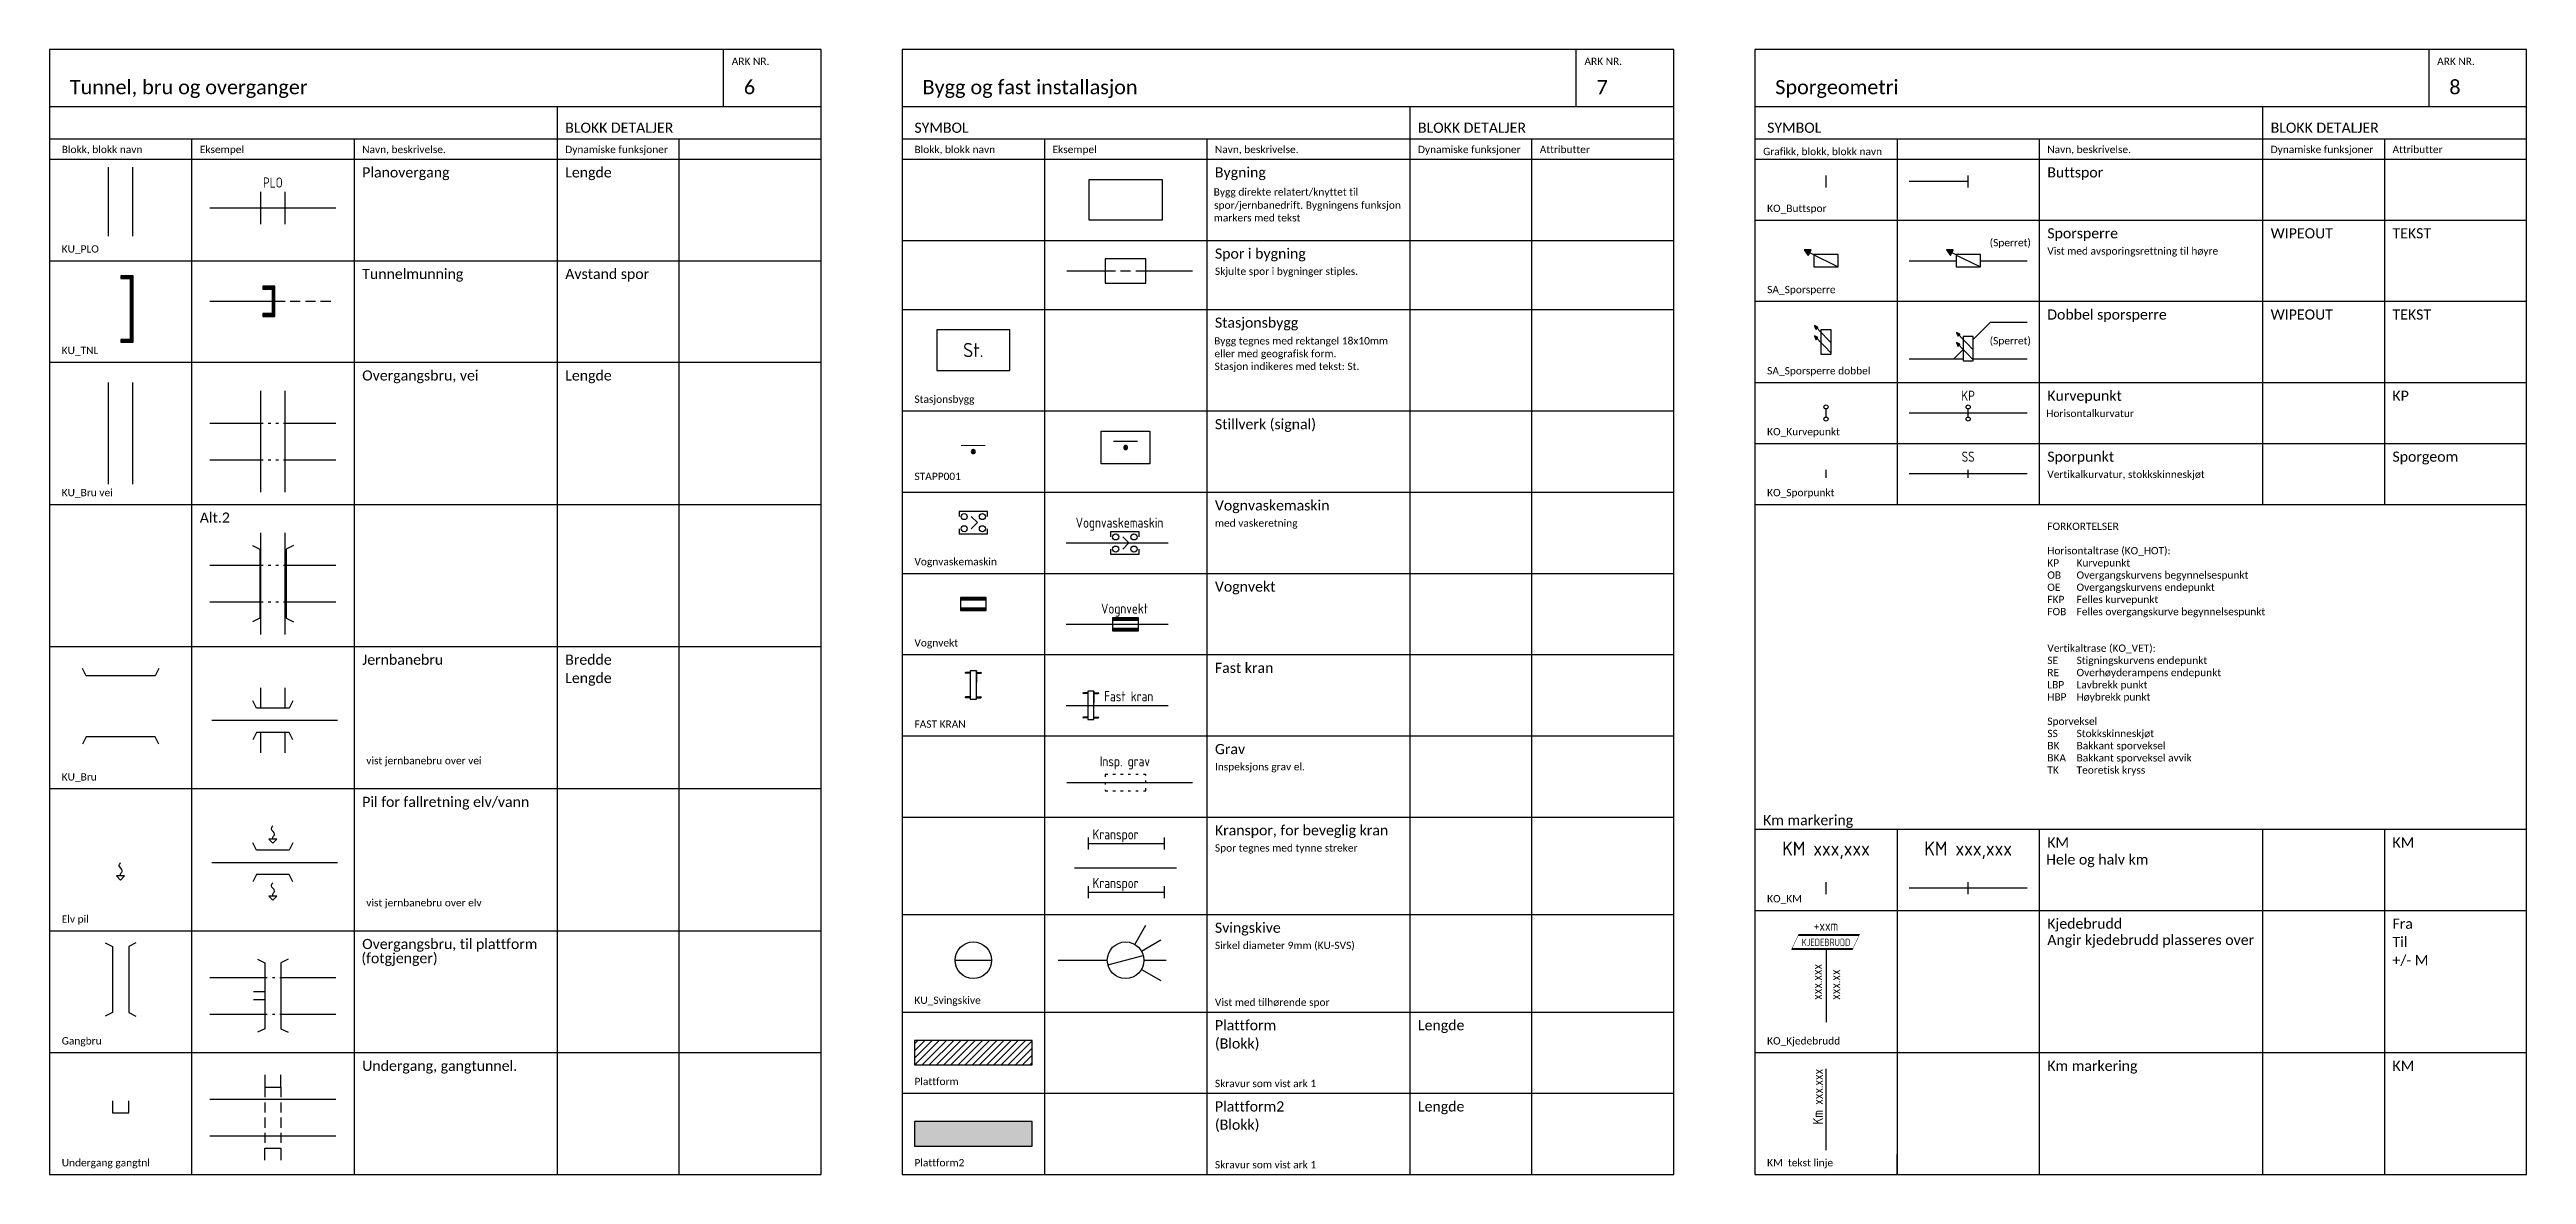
# Model space of a CAD drawing. Header units: millimetres. Extents: x -700 to 390, y 0 to 891.
# Drawn here: x -700 to -90, y 0 to 277 of the extents above; entities that cross this region are included whole.
import ezdxf
from ezdxf.enums import TextEntityAlignment as Align

# ---------------------------------------------------------------- set-up
doc = ezdxf.new("R2010")
doc.units = ezdxf.units.MM
doc.header["$MEASUREMENT"] = 0
doc.set_wipeout_variables(frame=1)
doc.linetypes.add('STIPPLET', pattern=[3.75, 2.5, -1.25])
doc.linetypes.add('STIPPLET2', pattern=[1.875, 0.625, -1.25])
doc.layers.add('-Wipeoutframe', color=7, linetype='Continuous', true_color=0xfefefe)
doc.layers.add('JBT_Skravur grey solid', color=7, linetype='Continuous', true_color=0xcacaca)
for name, color, linetype in [('JBT_Objekter_0.10mm', 8, 'Continuous'), ('JBT_Objekter_0.18mm', 4, 'Continuous'), ('JBT_Objekter_0.25mm', 2, 'Continuous'), ('JBT_Objekter_0.35mm', 7, 'Continuous'), ('JBT_Objekter_0.50mm', 5, 'Continuous'), ('JBT_Stipplet', 2, 'STIPPLET'), ('JBT_Stipplet2', 7, 'STIPPLET2'), ('JBT_Tekst_25', 2, 'Continuous'), ('JBT_Tekst_35', 7, 'Continuous'), ('JBTKO_SPOR', 2, 'Continuous'), ('JBTKO_SPOR_Hovedpor', 1, 'Continuous'), ('RAMME', 5, 'Continuous'), ('RAMME SYMBOLER', 4, 'Continuous'), ('RAMME TEKST', 7, 'Continuous')]:
    doc.layers.add(name, color=color, linetype=linetype)
doc.layers.add('JBTSA_ATT_Tekst25', color=2, linetype='Continuous', plot=False)
doc.styles.add('Calibri', font='calibri.ttf')
doc.styles.add('ISO25', font='isocp.shx', dxfattribs={"width": 0.9, "height": 2.5})
doc.styles.add('ISO35', font='isocp.shx', dxfattribs={"height": 3.5})
pattern_1 = [(100, (-47.795475, 1767.53151), (-0.03126764616, -0.00551332964), [])]

msp = doc.modelspace()

# ---------------------------------------------------------------- texts
at = {"layer": 'JBT_Tekst_25', "style": 'ISO25', "width": 0.9}
msp.add_text('PLO', height=2.5, dxfattribs=at).set_placement((-645, 243), align=Align.CENTER)
for s, p in [('Vognvaskemaskin', (-447.29, 159.25)), ('Vognvekt', (-441.04, 138.1)), ('Fast kran', (-440.29, 116.5)), ('Insp. grav', (-441.36, 100.5)), ('Kranspor', (-443.12, 82.5)), ('Kranspor', (-443.12, 70.5))]:
    msp.add_text(s, height=2.5, dxfattribs=at).set_placement(p)
at = {"layer": 'RAMME TEKST', "style": 'Calibri'}
for s, height, p in [('ARK NR.', 1.8, (-532, 273.2)), ('ARK NR.', 1.8, (-322, 273.2)), ('ARK NR.', 1.8, (-112, 273.2)), ('Tunnel, bru og overganger ', 3.5, (-695, 266)), ('6', 3.5, (-529, 266)), ('Bygg og fast installasjon', 3.5, (-485, 266)), ('7', 3.5, (-319, 266)), ('Sporgeometri', 3.5, (-275, 266)), ('8', 3.5, (-109, 266)), ('BLOKK DETALJER', 2.5, (-573, 256.5)), ('SYMBOL', 2.5, (-487, 256.5)), ('BLOKK DETALJER', 2.5, (-363, 256.5)), ('SYMBOL', 2.5, (-277, 256.5)), ('BLOKK DETALJER', 2.5, (-153, 256.5)), ('Blokk, blokk navn', 1.8, (-697, 251.5)), ('Eksempel', 1.8, (-663, 251.5)), ('Navn, beskrivelse.', 1.8, (-623, 251.5)), ('Dynamiske funksjoner', 1.8, (-573, 251.5)), ('Blokk, blokk navn', 1.8, (-487, 251.5)), ('Eksempel', 1.8, (-453, 251.5)), ('Navn, beskrivelse.', 1.8, (-413, 251.5)), ('Dynamiske funksjoner', 1.8, (-363, 251.5)), ('Attributter', 1.8, (-333, 251.5)), ('Grafikk, blokk, blokk navn', 1.8, (-278, 251)), ('Navn, beskrivelse.', 1.8, (-208, 251.5)), ('Dynamiske funksjoner', 1.8, (-153, 251.5)), ('Attributter', 1.8, (-123, 251.5)), ('Planovergang ', 2.5, (-623, 245.5)), ('Lengde', 2.5, (-573, 245.5)), ('Bygning', 2.5, (-413, 245.5)), ('Buttspor', 2.5, (-208, 245.5)), ('Bygg direkte relatert/knyttet til', 1.8, (-413.3, 241.03)), ('spor/jernbanedrift. Bygningens funksjon', 1.8, (-413.19, 237.79)), ('KO_Buttspor', 1.8, (-277, 237)), ('markers med tekst', 1.8, (-413.28, 234.67)), ('Sporsperre', 2.5, (-208, 230.5)), ('WIPEOUT', 2.5, (-153, 230.5)), ('TEKST', 2.5, (-123, 230.5)), ('KU_PLO', 1.8, (-697, 227)), ('Spor i bygning', 2.5, (-413, 225.5)), ('Vist med avsporingsrettning til høyre', 1.8, (-208.01, 226.5)), ('Tunnelmunning', 2.5, (-623, 220.5)), ('Avstand spor', 2.5, (-573, 220.5)), ('Skjulte spor i bygninger stiples.', 1.8, (-413, 221.5)), ('SA_Sporsperre', 1.8, (-277, 217)), ('Stasjonsbygg', 2.5, (-413, 208.5)), ('Dobbel sporsperre', 2.5, (-208, 210.5)), ('WIPEOUT', 2.5, (-153, 210.5)), ('TEKST', 2.5, (-123, 210.5)), ('KU_TNL', 1.8, (-697, 202)), ('Bygg tegnes med rektangel 18x10mm', 1.8, (-413.21, 204.37)), ('eller med geografisk form.', 1.8, (-413.12, 201.23)), ('(Sperret)', 1.8, (-222.2, 204.39)), ('Overgangsbru, vei', 2.5, (-623, 195.5)), ('Lengde', 2.5, (-573, 195.5)), ('Stasjon indikeres med tekst: St.', 1.8, (-413.09, 198.1)), ('SA_Sporsperre dobbel', 1.8, (-277, 197)), ('Stasjonsbygg', 1.8, (-487, 190)), ('Kurvepunkt', 2.5, (-208, 190.5)), ('KP', 2.5, (-123, 190.5)), ('Stillverk (signal)', 2.5, (-413, 183.5)), ('KO_Kurvepunkt', 1.8, (-277, 182)), ('Horisontalkurvatur', 1.8, (-208.25, 186.5)), ('Sporpunkt', 2.5, (-208, 175.5)), ('Sporgeom', 2.5, (-123, 175.5)), ('STAPP001', 1.8, (-487, 171)), ('Vertikalkurvatur, stokkskinneskjøt', 1.8, (-208.01, 171.5)), ('KU_Bru vei', 1.8, (-697, 167)), ('Vognvaskemaskin', 2.5, (-413, 163.5)), ('KO_Sporpunkt', 1.8, (-277, 167)), ('Alt.2', 2.5, (-663, 160.5)), ('med vaskeretning', 1.8, (-413, 159.5)), ('Vognvaskemaskin', 1.8, (-487, 150)), ('Vognvekt', 2.5, (-413, 143.5)), ('Jernbanebru', 2.5, (-623, 125.5)), ('Bredde', 2.5, (-573, 125.5)), ('Vognvekt', 1.8, (-487, 130)), ('Lengde', 2.5, (-573, 121)), ('Fast kran', 2.5, (-413, 123.5)), ('FAST KRAN', 1.8, (-487, 110)), ('Grav', 2.5, (-413, 103.5)), ('KU_Bru', 1.8, (-697, 97)), ('vist jernbanebru over vei', 1.8, (-622, 101)), ('Inspeksjons grav el.', 1.8, (-413, 99.5)), ('Pil for fallretning elv/vann', 2.5, (-623, 90.5)), ('Kranspor, for beveglig kran', 2.5, (-413, 83.5)), ('Km markering', 2.5, (-278, 86)), ('Spor tegnes med tynne streker', 1.8, (-413, 79.5)), ('KM', 2.5, (-208, 80.5)), ('KM', 2.5, (-123, 80.5)), ('Hele og halv km', 2.5, (-208.3, 76.32)), ('vist jernbanebru over elv', 1.8, (-622, 66)), ('KO_KM', 1.8, (-277, 67)), ('Elv pil', 1.8, (-697, 62)), ('Svingskive', 2.5, (-413, 59.5)), ('Kjedebrudd', 2.5, (-208, 60.5)), ('Fra', 2.5, (-123, 60.5)), ('Overgangsbru, til plattform  ', 2.5, (-623, 55.5)), ('Sirkel diameter 9mm (KU-SVS)', 1.8, (-413, 55.5)), ('Angir kjedebrudd plasseres over', 2.5, (-208, 56.5)), ('Til', 2.5, (-123, 56)), ('(fotgjenger)', 2.5, (-623.21, 52.01)), ('+/- M', 2.5, (-123, 51.5)), ('KU_Svingskive', 1.8, (-487, 42)), ('Vist med tilhørende spor', 1.8, (-413, 41.5)), ('Plattform', 2.5, (-413, 35.5)), ('Lengde', 2.5, (-363, 35.5)), ('Gangbru  ', 1.8, (-697, 32)), ('(Blokk)', 2.5, (-413, 31)), ('KO_Kjedebrudd', 1.8, (-277, 32)), ('Undergang, gangtunnel.', 2.5, (-623, 25.5)), ('Km markering', 2.5, (-208, 25.5)), ('KM', 2.5, (-123, 25.5)), ('Plattform', 1.8, (-487, 22)), ('Skravur som vist ark 1', 1.8, (-413, 21.5)), ('Plattform2', 2.5, (-413, 15.5)), ('(Blokk)', 2.5, (-413, 11)), ('Lengde', 2.5, (-363, 15.5)), ('Undergang gangtnl', 1.8, (-697, 2)), ('Plattform2', 1.8, (-487, 2)), ('Skravur som vist ark 1', 1.8, (-413, 1.5)), ('KM  tekst linje', 1.8, (-277, 2))]:
    msp.add_text(s, height=height, dxfattribs=at).set_placement(p)
at = {"layer": 'RAMME TEKST', "insert": (-208, 160.5), "char_height": 1.8, "width": 83, "attachment_point": 1, "style": 'Calibri'}
msp.add_mtext('FORKORTELSER \\P\\PHorisontaltrase (KO_HOT): \\PKP ^IKurvepunkt\\POB ^IOvergangskurvens begynnelsespunkt\\POE^IOvergangskurvens endepunkt\\PFKP^IFelles kurvepunkt\\PFOB^IFelles overgangskurve begynnelsespunkt\\P\\P\\PVertikaltrase (KO_VET): \\PSE^IStigningskurvens endepunkt\\PRE^IOverhøyderampens endepunkt\\PLBP^ILavbrekk punkt \\PHBP^IHøybrekk punkt \\P\\PSporveksel\\PSS^IStokkskinneskjøt\\PBK^IBakkant sporveksel\\PBKA^IBakkant sporveksel avvik\\PTK^ITeoretisk kryss', dxfattribs=at)

# ---------------------------------------------------------------- blocks, each defined once
blk = doc.blocks.new('*U7')
for p, q in [((-3, -4), (-3, 4)), ((3, -4), (3, 4))]:
    blk.add_line(p, q)
blk = doc.blocks.new('Undergang gang tnl.')
blk.add_lwpolyline([(-2, -3), (-2, 0), (2, 0), (2, -3)])
blk = doc.blocks.new('*U6')
at = {"layer": 'JBT_Objekter_0.18mm'}
for points in [[(-3.76, 4.5), (-2, 3.62), (-2, -12.62), (-3.76, -13.5)], [(3.76, 4.5), (2, 3.62), (2, -12.62), (3.76, -13.5)]]:
    blk.add_lwpolyline(points, dxfattribs=at)
blk = doc.blocks.new('*U37')
for points in [[(4.9, 4.8), (4.9, 4.8), (4, 3), (-4, 3), (-4.9, 4.8)], [(4.9, -4.8), (4, -3), (-4, -3), (-4.9, -4.8)]]:
    blk.add_lwpolyline(points)
blk = doc.blocks.new('Elv pil')
for p, q in [((-1, 1), (0, 0)), ((1, 1), (-1, 1)), ((1, 1), (0, 0))]:
    blk.add_line(p, q)
blk.add_open_spline([(0.01, 1.01), (-0.01, 1.12), (-0.07, 1.41), (0, 1.54), (0.04, 1.62), (0.22, 1.84), (0.77, 2.54), (-0.75, 3.33), (-0.2, 4.04), (0, 4.3)], degree=3, knots=[0, 0, 0, 0, 0.274406, 0.743323, 0.743323, 0.743323, 1.434054, 2.913844, 3.765911, 3.765911, 3.765911, 3.765911])
blk = doc.blocks.new('*U18')
for p, q in [((-1.25, 3), (-1.08, 3.1)), ((0, 3), (-1.25, 3)), ((-1.25, 3), (-1.08, 2.9)), ((0, 3.1), (-1.08, 3.1)), ((0, 2.9), (-1.08, 2.9)), ((1.5, 3.5), (1.5, 0.65)), ((1.5, 3.1), (2.58, 3.1)), ((1.5, 3), (2.75, 3)), ((1.5, 2.9), (2.58, 2.9)), ((2.75, 3), (2.58, 3.1)), ((2.75, 3), (2.58, 2.9)), ((-1.25, -3), (-1.08, -2.9)), ((0, -3), (-1.25, -3)), ((-1.25, -3), (-1.08, -3.1)), ((0, -2.9), (-1.08, -2.9)), ((0, -3.1), (-1.08, -3.1)), ((1.5, -2.9), (2.58, -2.9)), ((1.5, -3), (2.75, -3)), ((1.5, -3.1), (2.58, -3.1)), ((2.75, -3), (2.58, -2.9)), ((2.75, -3), (2.58, -3.1))]:
    blk.add_line(p, q)
blk.add_lwpolyline([(0, -3.5), (1.5, -3.5), (1.5, 3.5), (0, 3.5)], close=True)
blk = doc.blocks.new('Vognvaskemaskin')
for q in [(3, 1.5), (3, -1.5)]:
    blk.add_line((4.5, 0), q)
for points in [[(7, 1.5), (7, 2.75), (0, 2.75), (0, 1.5)], [(0, -1.5), (0, -2.75), (7, -2.75), (7, -1.5)]]:
    blk.add_lwpolyline(points)
for centre in [(1.25, 1.5), (5.75, 1.5), (1.25, -1.5), (5.75, -1.5)]:
    blk.add_circle(centre, 0.75)
blk = doc.blocks.new('Vognvekt')
for p, q in [((0, 1.6), (6.37, 1.6)), ((0, 1.4), (6.37, 1.4)), ((0, 1.2), (6.37, 1.2)), ((0, 1), (6.37, 1)), ((0, -1), (6.37, -1)), ((0, -1), (6.37, -1)), ((0, -1.2), (6.37, -1.2)), ((0, -1.4), (6.37, -1.4)), ((0, -1.6), (6.37, -1.6))]:
    blk.add_line(p, q)
blk.add_lwpolyline([(0, -1.6), (6.37, -1.6), (6.37, 1.6), (0, 1.6)], close=True)
blk = doc.blocks.new('Stasjonsbygg')
blk.add_lwpolyline([(-9, 0), (9, 0), (9, 10), (-9, 10)], close=True)
at = {"style": 'ISO35'}
blk.add_text('St.', height=3.5, dxfattribs=at).set_placement((0, 5), align=Align.MIDDLE)
blk = doc.blocks.new('STAPP001')
at = {"color": 0, "linetype": 'ByBlock', "const_width": 0.3}
blk.add_lwpolyline([(-3, 1.5), (3, 1.5)], dxfattribs=at)
at = {"color": 0, "linetype": 'ByBlock'}
for points in [[(0.5, 0, 1), (-0.5, 0, 1), (0.5, 0, 1)], [(0.31, 0, 1), (-0.31, 0, 1), (0.31, 0, 1)], [(0.14, 0, 1), (-0.14, 0, 1), (0.14, 0, 1)]]:
    blk.add_lwpolyline(points, format="xyb", dxfattribs=at)
blk = doc.blocks.new('KU_Bru')
for points in [[(13.9, 4.8), (13.9, 4.8), (13, 3), (-4, 3), (-4.9, 4.8)], [(13.9, -13.8), (13, -12), (-4, -12), (-4.9, -13.8)]]:
    blk.add_lwpolyline(points)
blk = doc.blocks.new('KU_Bru vei')
for p, q in [((-3, -17), (-3, 8)), ((3, -17), (3, 8))]:
    blk.add_line(p, q)
blk = doc.blocks.new('*U44')
for points in [[(4.9, 4.8), (4.9, 4.8), (4, 3), (-4, 3), (-4.9, 4.8)], [(4.9, -4.8), (4, -3), (-4, -3), (-4.9, -4.8)]]:
    blk.add_lwpolyline(points)
blk = doc.blocks.new('*U45')
for points in [[(13.9, 4.8), (13.9, 4.8), (13, 3), (-4, 3), (-4.9, 4.8)], [(13.9, -5.3), (13, -3.5), (-4, -3.5), (-4.9, -5.3)]]:
    blk.add_lwpolyline(points)
blk = doc.blocks.new('KU_TUN')
for points in [[(-3, -12.7), (0, -12.7), (0, 3.7), (-3, 3.7), (-3, 3), (-0.7, 3), (-0.7, -12), (-3, -12)], [(-2.86, -12.56), (-0.14, -12.56), (-0.14, 3.56), (-2.86, 3.56), (-2.86, 3.14), (-0.56, 3.14), (-0.56, -12.14), (-2.86, -12.14)], [(-2.72, -12.42), (-0.28, -12.42), (-0.28, 3.42), (-2.72, 3.42), (-2.72, 3.28), (-0.42, 3.28), (-0.42, -12.28), (-2.72, -12.28)]]:
    blk.add_lwpolyline(points, close=True)
blk = doc.blocks.new('*U47')
for points in [[(-3, -3.7), (0, -3.7), (0, 3.7), (-3, 3.7), (-3, 3), (-0.7, 3), (-0.7, -3), (-3, -3)], [(-2.86, -3.56), (-0.14, -3.56), (-0.14, 3.56), (-2.86, 3.56), (-2.86, 3.14), (-0.56, 3.14), (-0.56, -3.14), (-2.86, -3.14)], [(-2.72, -3.42), (-0.28, -3.42), (-0.28, 3.42), (-2.72, 3.42), (-2.72, 3.28), (-0.42, 3.28), (-0.42, -3.28), (-2.72, -3.28)]]:
    blk.add_lwpolyline(points, close=True)
blk = doc.blocks.new('KO_PLO')
for p, q in [((-3, -13), (-3, 4)), ((3, -13), (3, 4))]:
    blk.add_line(p, q)
blk = doc.blocks.new('KU_Svingskive')
blk.add_line((-4.5, 0), (4.5, 0))
blk.add_circle((0, 0), 4.5)
blk = doc.blocks.new('Plattform')
at = {"layer": 'JBT_Objekter_0.18mm'}
h = blk.add_hatch(dxfattribs=at)
h.set_pattern_fill('ANSI31', color=256, scale=10)
h.set_pattern_definition([(45, (308, -88.531), (-0.8838835, 0.8838835), [])])
h.paths.add_polyline_path([(0, 0), (29, 0), (29, 6), (0, 6)])
blk.add_lwpolyline([(0, 0), (29, 0), (29, 6), (0, 6)], close=True, dxfattribs=at)
blk = doc.blocks.new('*U38')
at = {"layer": 'JBT_Skravur grey solid'}
h = blk.add_hatch(color=256, dxfattribs=at)
h.dxf.hatch_style = 1
h.paths.add_polyline_path([(0, 0), (29, 0), (29, 6), (0, 6)])
at = {"layer": 'JBT_Objekter_0.10mm'}
blk.add_lwpolyline([(0, 0), (29, 0), (29, 6), (0, 6)], close=True, dxfattribs=at)
blk = doc.blocks.new('KO_Buttspor')
blk.add_line((0, -1.5), (0, 1.5))
blk = doc.blocks.new('KO_Kurvepunkt')
at = {"color": 7}
blk.add_line((0, -1), (0, 1), dxfattribs=at)
at = {"color": 2}
for centre in [(0, 1.5), (0, -1.5)]:
    blk.add_circle(centre, 0.5, dxfattribs=at)
at = {"color": 2, "style": 'ISO25', "width": 0.9}
blk.add_attdef('KP', text='', height=2.5, dxfattribs=at).set_placement((0, 3), align=Align.CENTER)
blk = doc.blocks.new('KO_Sporpunkt')
at = {"color": 7}
blk.add_line((0, -1), (0, 1), dxfattribs=at)
at = {"color": 2, "style": 'ISO25', "width": 0.9}
blk.add_attdef('SPORGEOM', text='', height=2.5, dxfattribs=at).set_placement((0, 3), align=Align.CENTER)
blk = doc.blocks.new('KO_KM')
blk.add_line((0, -1.5), (0, 1.5))
at = {"layer": 'JBT_Tekst_35', "style": 'ISO35'}
blk.add_attdef('KM', text='', height=3.5, dxfattribs=at).set_placement((0, 8), align=Align.CENTER)
blk = doc.blocks.new('Km tekst linje')
blk.add_line((0, -20), (0, 0))
at = {"layer": 'JBT_Tekst_25', "style": 'ISO25', "width": 0.9}
blk.add_attdef('Tekst', (-0.75, 2), '', height=2.5, rotation=90, dxfattribs=at)
for tag, p in [('KM', (-0.75, 0)), ('Tekst2', (3.25, 0))]:
    blk.add_attdef(tag, text='', height=2.5, rotation=90, dxfattribs=at).set_placement(p, align=Align.RIGHT)
blk = doc.blocks.new('KO_Kjedebrudd')
at = {"color": 4}
for p, q in [((0, 14), (0, 0)), ((0, 0), (0, -4))]:
    blk.add_line(p, q, dxfattribs=at)
blk.add_lwpolyline([(-8.43, 14, 0.5, 0.5, 0), (6.57, 14, 0.1, 0.1, 0), (8.2, 17.5, 0.5, 0.5, 0), (-6.8, 17.5, 0.1, 0.1, 0)], format="xyseb", close=True)
at = {"color": 4, "linetype": 'ByBlock', "style": 'ISO25', "width": 0.9}
blk.add_text('KJEDEBRUDD', height=1.8, dxfattribs=at).set_placement((0, 14.75), align=Align.CENTER)
at = {"color": 2, "style": 'ISO25', "width": 0.9}
blk.add_attdef('KB-M', text='', height=2.5, dxfattribs=at).set_placement((0, 18.5), align=Align.CENTER)
for tag, p in [('KB-FRA', (-2.25, 1.5)), ('KB-TIL', (2.25, 1.5))]:
    blk.add_attdef(tag, text='', height=2.5, rotation=90, dxfattribs=at).set_placement(p, align=Align.MIDDLE_LEFT)
blk = doc.blocks.new('SA_Sporsperre')
blk.add_wipeout([(-3, -1.5), (3, -1.5), (3, 1.5), (-3, 1.5)]).dxf.layer = '-Wipeoutframe'
h = blk.add_hatch()
h.set_pattern_fill('ANSI31', color=256, scale=0.25)
h.set_pattern_definition([(45, (3, 0), (-0.02209709, 0.02209709), [])])
h.paths.add_polyline_path([(-3.68, 2.65), (-5.35, 2.69), (-4.38, 1.32)])
blk.add_line((-4.03, 1.99), (3, -1.5))
for points in [[(-5.35, 2.69), (-4.38, 1.32), (-3.68, 2.65)], [(-3, -1.5), (3, -1.5), (3, 1.5), (-3, 1.5)]]:
    blk.add_lwpolyline(points, close=True)
at = {"layer": 'JBTSA_ATT_Tekst25', "style": 'ISO25'}
blk.add_attdef('TEKST', text='', height=2.5, dxfattribs=at).set_placement((0, -4), align=Align.MIDDLE)
blk = doc.blocks.new('SA_Sporsperre dobbel')
blk.add_wipeout([(2.25, -0.5), (4.75, -0.5), (4.75, 5.5), (2.25, 5.5)]).dxf.layer = '-Wipeoutframe'
h = blk.add_hatch()
h.set_pattern_fill('ANSI31', color=256, scale=0.01, angle=55)
h.set_pattern_definition(pattern_1)
h.paths.add_polyline_path([(1.48, 6.11), (0.67, 6.51), (1.05, 5.55)])
h = blk.add_hatch()
h.set_pattern_fill('ANSI31', color=256, scale=0.01, angle=55)
h.set_pattern_definition(pattern_1)
h.paths.add_polyline_path([(0.67, 4.01), (1.05, 3.05), (1.48, 3.61)])
for p, q in [((4.75, 2.25), (0.67, 6.51)), ((4.75, -0.25), (0.67, 4.01))]:
    blk.add_line(p, q)
for points in [[(1.48, 6.11), (0.67, 6.51), (1.05, 5.55)], [(0.67, 4.01), (1.05, 3.05), (1.48, 3.61)], [(2.25, -0.5), (4.75, -0.5), (4.75, 5.5), (2.25, 5.5)]]:
    blk.add_lwpolyline(points, close=True)
at = {"layer": 'JBTSA_ATT_Tekst25', "style": 'ISO25'}
blk.add_attdef('TEKST', text='', height=2.5, dxfattribs=at).set_placement((3.5, -3), align=Align.MIDDLE)

# ---------------------------------------------------------------- linework, layer by layer
at = {"layer": 'JBT_Objekter_0.10mm'}
for p, q in [((-444.12, 80), (-444.12, 83)), ((-444.12, 81.5), (-425.44, 81.5)), ((-425.44, 80), (-425.44, 83)), ((-444.12, 68), (-444.12, 71)), ((-444.12, 69.5), (-425.44, 69.5)), ((-425.44, 68), (-425.44, 71))]:
    msp.add_line(p, q, dxfattribs=at)
at = {"layer": 'JBT_Objekter_0.18mm'}
for p, q in [((-648, 114.84), (-648, 119.84)), ((-642, 114.84), (-642, 119.84)), ((-648, 103.84), (-648, 108.84)), ((-642, 103.84), (-642, 108.84)), ((-647, 45), (-649.79, 45)), ((-647, 43), (-649.79, 43))]:
    msp.add_line(p, q, dxfattribs=at)
at = {"layer": 'JBT_Objekter_0.25mm'}
for points in [[(-444, 245), (-426, 245), (-426, 235), (-444, 235)], [(-440, 219.5), (-430, 219.5), (-430, 225.5), (-440, 225.5)], [(-441, 183), (-429, 183), (-429, 175), (-441, 175)]]:
    msp.add_lwpolyline(points, close=True, dxfattribs=at)
at = {"layer": 'JBT_Stipplet'}
for p, q in [((-440, 222.5), (-430, 222.5)), ((-644.5, 215), (-629.5, 215))]:
    msp.add_line(p, q, dxfattribs=at)
for points in [[(-647, 21.5), (-647, 6.5)], [(-643, 21.5), (-643, 6.5)]]:
    msp.add_lwpolyline(points, dxfattribs=at)
at = {"layer": 'JBT_Stipplet2'}
for p, q in [((-648, 185), (-642, 185)), ((-648, 176), (-642, 176)), ((-648, 150), (-642, 150)), ((-648, 141), (-642, 141)), ((-647, 48.5), (-643, 48.5)), ((-647, 39.5), (-643, 39.5))]:
    msp.add_line(p, q, dxfattribs=at)
msp.add_lwpolyline([(-440, 94.5), (-430, 94.5), (-430, 98.5), (-440, 98.5)], close=True, dxfattribs=at)
at = {"layer": 'JBTKO_SPOR'}
for p, q in [((-227.5, 244.5), (-242, 244.5)), ((-660.5, 238), (-629.5, 238)), ((-449.5, 222.5), (-440, 222.5)), ((-430, 222.5), (-418.5, 222.5)), ((-242, 225), (-213, 225)), ((-231, 200.84), (-222, 209.84)), ((-222, 209.84), (-213, 209.84)), ((-242, 200.84), (-213, 200.84)), ((-213, 187.5), (-242, 187.5)), ((-213, 172.5), (-242, 172.5)), ((-449.61, 155.5), (-424.5, 155.5)), ((-449.61, 135.5), (-424.5, 135.5)), ((-449.61, 115.5), (-424.5, 115.5)), ((-449.5, 96.5), (-418.5, 96.5)), ((-447.55, 75.5), (-422.45, 75.5)), ((-213, 70.5), (-242, 70.5)), ((-432.75, 56.65), (-430, 61.41)), ((-431.1, 55), (-426.34, 57.75)), ((-451.61, 52.75), (-439.5, 52.75)), ((-431.1, 50.5), (-426.34, 47.75)), ((-430.5, 52.75), (-425, 52.75)), ((-660.5, 39.5), (-647, 39.5)), ((-643, 39.5), (-629.5, 39.5)), ((-660.5, 9.5), (-629.5, 9.5))]:
    msp.add_line(p, q, dxfattribs=at)
at = {"layer": 'JBTKO_SPOR_Hovedpor'}
for p, q in [((-660.5, 215), (-644.5, 215)), ((-660.5, 185), (-648, 185)), ((-642, 185), (-629.5, 185)), ((-660.5, 176), (-648, 176)), ((-642, 176), (-629.5, 176)), ((-660.5, 150), (-648, 150)), ((-642, 150), (-629.5, 150)), ((-660.5, 141), (-648, 141)), ((-642, 141), (-629.5, 141)), ((-660.07, 111.84), (-629.07, 111.84)), ((-660.07, 76.84), (-629.07, 76.84)), ((-660.5, 48.5), (-647, 48.5)), ((-643, 48.5), (-629.5, 48.5)), ((-660.5, 18.5), (-629.5, 18.5))]:
    msp.add_line(p, q, dxfattribs=at)
at = {"layer": 'RAMME'}
for points in [[(-510, 277), (-700, 277), (-700, 0), (-510, 0)], [(-300, 277), (-490, 277), (-490, 0), (-300, 0)], [(-90, 277), (-280, 277), (-280, 0), (-90, 0)]]:
    msp.add_lwpolyline(points, close=True, dxfattribs=at)
for points in [[(-700, 263), (-510, 263)], [(-490, 263), (-300, 263)], [(-280, 263), (-90, 263)]]:
    msp.add_lwpolyline(points, dxfattribs=at)
at = {"layer": 'RAMME SYMBOLER'}
for p, q in [((-534, 263), (-534, 277)), ((-324, 263), (-324, 277)), ((-114, 263), (-114, 277)), ((-575, 263), (-575, 0)), ((-365, 263), (-365, 0)), ((-155, 263), (-155, 165)), ((-700, 255), (-510, 255)), ((-665, 255), (-665, 0)), ((-625, 255), (-625, 0)), ((-545, 255), (-545, 0)), ((-490, 255), (-300, 255)), ((-455, 255), (-455, 0)), ((-415, 255), (-415, 0)), ((-335, 255), (-335, 0)), ((-280, 255), (-90, 255)), ((-245, 255), (-245, 165)), ((-210, 255), (-210, 165)), ((-125, 255), (-125, 165)), ((-700, 250), (-510, 250)), ((-490, 250), (-300, 250)), ((-280, 250), (-90, 250)), ((-280, 235), (-90, 235)), ((-490, 230), (-300, 230)), ((-700, 225), (-510, 225)), ((-280, 215), (-90, 215)), ((-490, 213), (-300, 213)), ((-700, 200), (-510, 200)), ((-280, 195), (-90, 195)), ((-490, 188), (-300, 188)), ((-280, 180), (-90, 180)), ((-700, 165), (-510, 165)), ((-490, 168), (-300, 168)), ((-280, 165), (-90, 165)), ((-490, 148), (-300, 148)), ((-700, 130), (-510, 130)), ((-490, 128), (-300, 128)), ((-490, 108), (-300, 108)), ((-700, 95), (-510, 95)), ((-490, 88), (-300, 88)), ((-280, 85), (-90, 85)), ((-245, 85), (-245, 0)), ((-210, 85), (-210, 0)), ((-155, 85), (-155, 0)), ((-125, 85), (-125, 0)), ((-490, 64), (-300, 64)), ((-280, 65), (-90, 65)), ((-700, 60), (-510, 60)), ((-490, 40), (-300, 40)), ((-700, 30), (-510, 30)), ((-280, 30), (-90, 30)), ((-490, 20), (-300, 20)), ((-245, 0), (-245, 5))]:
    msp.add_line(p, q, dxfattribs=at)

# ---------------------------------------------------------------- block references
at = {"layer": 'JBT_Objekter_0.10mm'}
msp.add_blockref('*U38', (-487, 7), dxfattribs=at)
at = {"layer": 'JBT_Objekter_0.18mm'}
for name, p in [('KO_PLO', (-682.5, 244.06)), ('*U7', (-645, 238)), ('KU_TUN', (-679.44, 217.61)), ('*U47', (-644.5, 215)), ('KU_Bru vei', (-682.5, 187)), ('KU_Bru vei', (-645, 185)), ('KU_Bru vei', (-645, 150)), ('Elv pil', (-645, 81.54)), ('Elv pil', (-682.5, 72.5)), ('Elv pil', (-645, 67.54)), ('*U6', (-682.5, 52.5)), ('*U6', (-645, 48.5)), ('Plattform', (-487, 27))]:
    msp.add_blockref(name, p, dxfattribs=at)
for name, p, values in [('KO_Kjedebrudd', (-262.5, 41.5), {'KB-FRA': 'xxx.xxx', 'KB-TIL': 'xxx.xx', 'KB-M': '+xxm'}), ('Km tekst linje', (-262.5, 26), {'KM': 'Km xxx.xxx'})]:
    msp.add_blockref(name, p, dxfattribs=at).add_auto_attribs(values)
at = {"layer": 'JBT_Objekter_0.25mm'}
for name, p in [('Stasjonsbygg', (-472.5, 198)), ('STAPP001', (-472.5, 178)), ('STAPP001', (-435, 179)), ('Vognvaskemaskin', (-476, 160.5)), ('Vognvaskemaskin', (-438.68, 155.5)), ('Vognvekt', (-475.68, 140.5)), ('Vognvekt', (-438.18, 135.5)), ('*U18', (-473.25, 120.5)), ('*U18', (-444.3, 115.5)), ('KU_Svingskive', (-472.5, 52.75))]:
    msp.add_blockref(name, p, dxfattribs=at)
at = {"layer": 'JBT_Objekter_0.25mm', "rotation": 15}
msp.add_blockref('KU_Svingskive', (-435, 52.75), dxfattribs=at)
at = {"layer": 'JBT_Objekter_0.35mm'}
for name, p in [('KO_Kurvepunkt', (-262.5, 187.5)), ('KO_Sporpunkt', (-262.5, 172.5))]:
    msp.add_blockref(name, p, dxfattribs=at)
for name, p, values in [('KO_Kurvepunkt', (-227.5, 187.5), {'KP': 'KP'}), ('KO_Sporpunkt', (-227.5, 172.5), {'SPORGEOM': 'SS'})]:
    msp.add_blockref(name, p, dxfattribs=at).add_auto_attribs(values)
ref = msp.add_blockref('KO_KM', (-262.5, 70.5), dxfattribs=at)
ref.add_attrib('KM', 'KM xxx,xxx', dxfattribs={"layer": '0', "height": 3.5, "style": 'ISO35'}).set_placement((-262.5, 78.5), align=Align.CENTER)
ref = msp.add_blockref('KO_KM', (-227.5, 70.5), dxfattribs=at)
ref.add_attrib('KM', 'KM xxx,xxx', dxfattribs={"layer": '0', "height": 3.5, "style": 'ISO35'}).set_placement((-227.5, 78.5), align=Align.CENTER)
at = {"layer": 'JBT_Objekter_0.50mm', "rotation": 90}
msp.add_blockref('*U45', (-645.25, 141), dxfattribs=at)
at = {"layer": 'JBT_Objekter_0.50mm'}
for name, p in [('KU_Bru', (-687, 119.78)), ('*U44', (-645, 111.84)), ('*U37', (-645, 76.84)), ('Undergang gang tnl.', (-645, 6.5))]:
    msp.add_blockref(name, p, dxfattribs=at)
at = {"layer": 'JBT_Objekter_0.50mm', "xscale": -1, "rotation": 180}
for p in [(-645, 21.5), (-682.5, 15.16)]:
    msp.add_blockref('Undergang gang tnl.', p, dxfattribs=at)
at = {"layer": 'JBTKO_SPOR'}
for p in [(-262.5, 244.5), (-227.5, 244.5)]:
    msp.add_blockref('KO_Buttspor', p, dxfattribs=at)

msp.set_redraw_order([(e.dxf.handle, doc.entitydb.next_handle()) for e in msp.query("TEXT MTEXT ATTDEF DIMENSION ARC_DIMENSION")])  # texts and dimensions are drawn at this point

# ---------------------------------------------------------------- next in the draw order: block references
at = {"layer": 'JBT_Objekter_0.18mm'}
for name, p in [('SA_Sporsperre', (-262.5, 225)), ('SA_Sporsperre', (-227.47, 225)), ('SA_Sporsperre dobbel', (-266, 202.5)), ('SA_Sporsperre dobbel', (-231, 200.84))]:
    msp.add_blockref(name, p, dxfattribs=at)

# ---------------------------------------------------------------- next in the draw order: texts
at = {"layer": 'RAMME TEKST', "style": 'Calibri'}
msp.add_text('(Sperret)', height=1.8, dxfattribs=at).set_placement((-222.2, 228.55))

doc.saveas('drawing.dxf')
